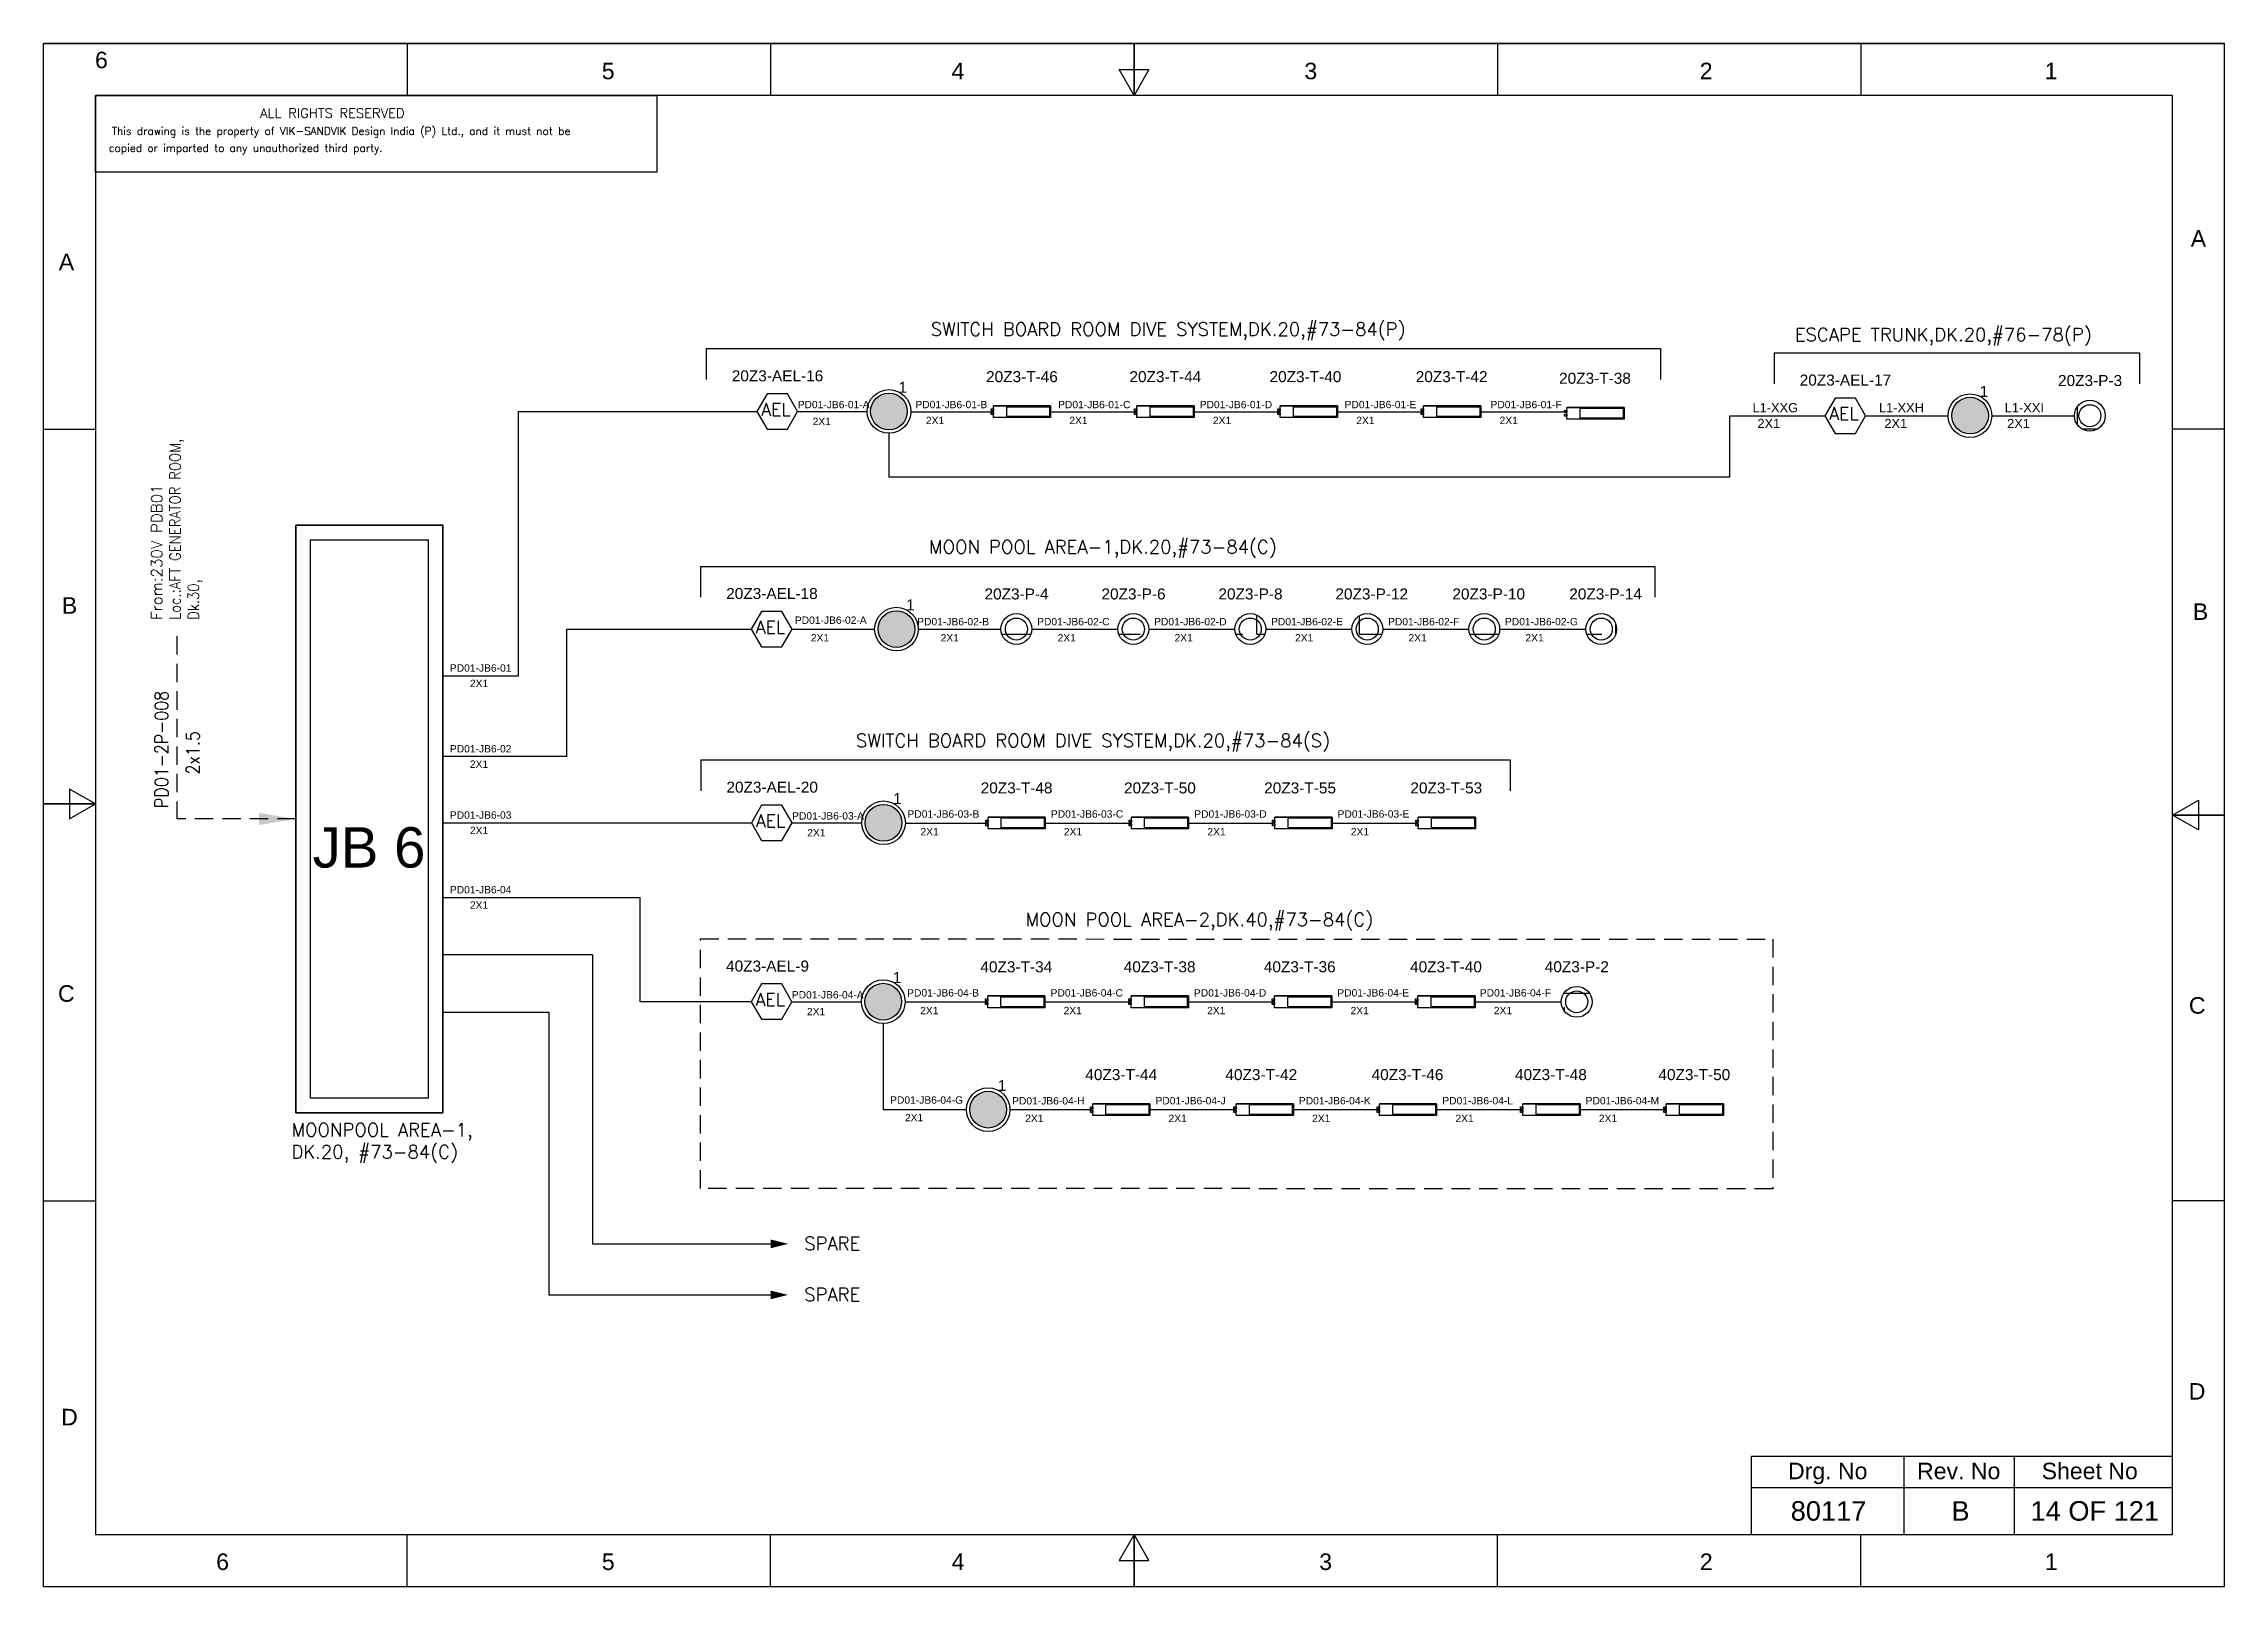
# Model space of a CAD drawing. Header units: inches. Extents: x -3311 to 1429, y -713 to 2436.
# Drawn here: x -1722.9 to -1425.9, y 1861.1 to 2071.1 of the extents above; entities that cross this region are included whole.
import ezdxf
from ezdxf.enums import TextEntityAlignment as Align

# ---------------------------------------------------------------- set-up
doc = ezdxf.new("R2010")
doc.units = ezdxf.units.IN
doc.linetypes.add('HIDDEN', pattern=[0.375, 0.25, -0.125])
doc.linetypes.add('SOLID', pattern=[0])
for name, color, linetype, lineweight in [('ELEC_TXT-025', 1, 'Continuous', 25), ('HEL-025', 1, 'Continuous', 25), ('HEL-035', 2, 'Continuous', 35)]:
    doc.layers.add(name, color=color, linetype=linetype, lineweight=lineweight)
doc.layers.add('LINE', color=3, linetype='SOLID')
doc.styles.add('_NORMAL', font='arial.ttf')
doc.styles.add('ROMANS', font='simplex.shx', dxfattribs={"width": 0.88})
doc.styles.get("Standard").update_dxf_attribs({"font": 'arial.ttf'})
doc.dimstyles.get("Standard").update_dxf_attribs({"dimtxt": 0.18, "dimasz": 0.18, "dimexe": 0.18, "dimexo": 0.0625, "dimgap": 0.09, "dimtad": 0, "dimtih": 1, "dimtoh": 1, "dimdec": 4, "dimzin": 0, "dimdsep": 46, "dimtxsty": 'Standard', "dimcen": 0.09, "dimadec": 0, "dimazin": 0, "dimtfac": 1, "dimtdec": 4, "dimtofl": 0, "dimtmove": 0, "dimatfit": 3, "dimfxl": 1, "dimtolj": 1, "dimtzin": 0, "dimarcsym": 0})
pattern_1 = [(0, (0, 0), (0, 6.985), [5.08, -1.905]), (90, (0, 0), (-6.985, 4e-16), [5.08, -1.905])]

msp = doc.modelspace()

# ---------------------------------------------------------------- texts
at = {"color": 7}
for s, height, p in [('PD01-JB6-01-A', 1, (-1620.18, 2021.49, 0.03)), ('2X1', 1, (-1618.14, 2019.19)), ('PD01-JB6-01-B', 1, (-1604.15, 2021.49, 0.03)), ('2X1', 1, (-1602.72, 2019.33, -0.03)), ('PD01-JB6-01-C', 1, (-1584.72, 2021.49, 0.03)), ('2X1', 1, (-1583.19, 2019.33, -0.05)), ('PD01-JB6-01-D', 1, (-1565.43, 2021.49, 0.03)), ('2X1', 1, (-1563.64, 2019.33, -0.08)), ('PD01-JB6-01-E', 1, (-1545.7, 2021.49, 0.03)), ('2X1', 1, (-1544.11, 2019.33, -0.11)), ('PD01-JB6-01-F', 1, (-1525.83, 2021.49, 0.03)), ('2X1', 1, (-1524.59, 2019.33, -0.14)), ('L1-XXG', 1.25, (-1490.15, 2020.94, -0.03)), ('2X1', 1.25, (-1489.48, 2018.79)), ('L1-XXH', 1.25, (-1472.92, 2020.94, -0.05)), ('2X1', 1.25, (-1472.19, 2018.79, -0.03)), ('L1-XXI', 1.25, (-1455.79, 2020.94, -0.08)), ('2X1', 1.25, (-1455.47, 2018.79, -0.05)), ('PD01-JB6-02-A', 1, (-1620.57, 1992.13, 0.08)), ('PD01-JB6-02-B', 1, (-1603.9, 1991.93, 0.05)), ('PD01-JB6-02-C', 1, (-1587.57, 1991.93, 0.05)), ('PD01-JB6-02-D', 1, (-1571.64, 1991.93, 0)), ('PD01-JB6-02-E', 1, (-1555.71, 1991.93, 0)), ('PD01-JB6-02-F', 1, (-1539.78, 1991.93, -0.03)), ('PD01-JB6-02-G', 1, (-1523.86, 1991.93, -0.06)), ('2X1', 1, (-1618.4, 1989.73)), ('2X1', 1, (-1600.71, 1989.73, -0.03)), ('2X1', 1, (-1584.78, 1989.73, -0.05)), ('2X1', 1, (-1568.86, 1989.73, -0.08)), ('2X1', 1, (-1552.44, 1989.73, -0.11)), ('2X1', 1, (-1537, 1989.73, -0.14)), ('2X1', 1, (-1521.07, 1989.73, -0.16)), ('PD01-JB6-01', 1, (-1667.55, 1985.62)), ('2X1', 1, (-1664.82, 1983.52)), ('PD01-JB6-02', 1, (-1667.55, 1974.62)), ('2X1', 1, (-1664.82, 1972.52)), ('PD01-JB6-03', 1, (-1667.55, 1965.6, 0.06)), ('PD01-JB6-03-A', 1, (-1620.94, 1965.48, 0.04)), ('PD01-JB6-03-B', 1, (-1605.23, 1965.74, 0.01)), ('PD01-JB6-03-C', 1, (-1585.7, 1965.74, -0.02)), ('PD01-JB6-03-D', 1, (-1566.17, 1965.74, -0.05)), ('PD01-JB6-03-E', 1, (-1546.65, 1965.74, -0.07)), ('2X1', 1, (-1664.82, 1963.5, 0.06)), ('2X1', 1, (-1618.88, 1963.19, -0.02)), ('2X1', 1, (-1603.46, 1963.33, -0.05)), ('2X1', 1, (-1583.93, 1963.33, -0.07)), ('2X1', 1, (-1564.38, 1963.33, -0.1)), ('2X1', 1, (-1544.85, 1963.33, -0.13)), ('PD01-JB6-04', 1, (-1667.55, 1955.43)), ('2X1', 1, (-1664.82, 1953.33)), ('PD01-JB6-04-B', 1, (-1605.27, 1941.38, 0.03)), ('PD01-JB6-04-C', 1, (-1585.74, 1941.38)), ('PD01-JB6-04-D', 1, (-1566.22, 1941.38, -0.03)), ('PD01-JB6-04-E', 1, (-1546.69, 1941.38, -0.05)), ('PD01-JB6-04-F', 1, (-1527.28, 1941.38)), ('PD01-JB6-04-A', 1, (-1620.98, 1941.12, 0.05)), ('2X1', 1, (-1618.92, 1938.83)), ('2X1', 1, (-1603.5, 1938.97, -0.03)), ('2X1', 1, (-1583.97, 1938.97, -0.05)), ('2X1', 1, (-1564.42, 1938.97, -0.08)), ('2X1', 1, (-1544.89, 1938.97, -0.11)), ('2X1', 1, (-1525.37, 1938.97, -0.14)), ('PD01-JB6-04-G', 1, (-1607.59, 1926.79, 0.03)), ('PD01-JB6-04-H', 1, (-1590.98, 1926.68, 0)), ('PD01-JB6-04-J', 1, (-1571.45, 1926.7, -0.02)), ('PD01-JB6-04-K', 1, (-1551.92, 1926.7, -0.05)), ('PD01-JB6-04-L', 1, (-1532.39, 1926.7, -0.08)), ('PD01-JB6-04-M', 1, (-1512.87, 1926.7, -0.1)), ('2X1', 1, (-1605.57, 1924.4, -0.02)), ('2X1', 1, (-1589.2, 1924.29, -0.05)), ('2X1', 1, (-1569.68, 1924.29, -0.08)), ('2X1', 1, (-1550.12, 1924.29, -0.1)), ('2X1', 1, (-1530.6, 1924.29, -0.13)), ('2X1', 1, (-1511.07, 1924.29, -0.16))]:
    msp.add_text(s, height=height, dxfattribs=at).set_placement(p)
at = {"color": 7, "lineweight": 30}
msp.add_text('JB 6 ', height=5.5, dxfattribs=at).set_placement((-1677.5, 1961.69), align=Align.MIDDLE_CENTER)
at = {"color": 7}
for s, height, p in [('Drg. No', 2.246, (-1479.9, 1876.78)), ('Rev. No', 2.246, (-1462.06, 1876.78)), ('Sheet No', 2.246, (-1444.22, 1876.78)), ('80117', 2.653, (-1479.79, 1871.34)), ('B', 2.65, (-1461.82, 1871.34)), ('14 OF 121', 2.653, (-1443.53, 1871.34))]:
    msp.add_text(s, height=height, dxfattribs=at).set_placement(p, align=Align.MIDDLE_CENTER)
at = {"color": 7, "char_height": 1.8, "attachment_point": 1, "style": '_NORMAL'}
for s, insert in [('{\\Fromans|c0;\\C2;SWITCH BOARD ROOM DIVE SYSTEM,DK.20,#73-84(P)}', (-1602.05, 2033.15, -0.03)), ('{\\Fromans|c0;\\C2;MOON POOL AREA-1,DK.20,#73-84(C)}', (-1602.3, 2003.52, -0.03)), ('{\\Fromans|c0;\\C2;SWITCH BOARD ROOM DIVE SYSTEM,DK.20,#73-84(S)}', (-1612.25, 1977.14, -0.05)), ('{\\Fromans|c0;\\C2;MOON POOL AREA-2,DK.40,#73-84(C)}', (-1589.17, 1952.78, -0.03)), ('{\\Fromans|c0;\\C2;MOONPOOL AREA-1, \\PDK.20, #73-84(C)}', (-1689.13, 1924.13))]:
    msp.add_mtext(s, dxfattribs=dict(at, insert=insert))
for s, insert, width in [('{\\Fromans|c0;\\C2;ESCAPE TRUNK,DK.20,#76-78(P)}', (-1484.38, 2032.41, -0.05), 55.0742), ('{\\Fromans|c0;\\C2;SPARE}', (-1619.29, 1908.66), 8.1658), ('{\\Fromans|c0;\\C2;SPARE}', (-1619.29, 1901.7), 8.1658)]:
    msp.add_mtext(s, dxfattribs=dict(at, insert=insert, width=width))
at = {"color": 7, "insert": (-1708.23, 1992.66), "char_height": 1.5, "width": 36.8884, "attachment_point": 1, "rotation": 90}
msp.add_mtext('{\\Fromans|c0;\\C2;From:230V PDB01\\P\\Fsimplex|c0;\\W0.88;Loc.:AFT GENERATOR ROOM,      \\PDk.30,}', dxfattribs=at)
at = {"color": 7, "insert": (-1707.72, 1967.05), "char_height": 1.8, "width": 17.1296, "attachment_point": 1, "rotation": 90, "style": '_NORMAL'}
msp.add_mtext('{\\Fromans|c0;\\W0.88;PD01-2P-008}', dxfattribs=at)
at = {"color": 7, "insert": (-1703.45, 1971.62), "char_height": 1.8, "attachment_point": 1, "rotation": 90, "style": '_NORMAL'}
msp.add_mtext('{\\Fsimplex|c0;\\W0.88;2x1.5}', dxfattribs=at)

# ---------------------------------------------------------------- blocks, each defined once
blk = doc.blocks.new('fr')
at = {"color": 7, "linetype": 'Continuous'}
for p, q in [((33763.99, 4500.4), (33466.99, 4500.4)), ((33466.99, 4500.4), (33763.99, 4500.4)), ((33466.99, 4290.33), (33466.99, 4500.4)), ((33516.49, 4500.4), (33516.49, 4493.33)), ((33565.99, 4500.4), (33565.99, 4493.33)), ((33615.49, 4500.4), (33615.49, 4493.33)), ((33615.49, 4493.33), (33615.49, 4500.4)), ((33615.49, 4500.4), (33615.49, 4493.33)), ((33664.99, 4500.4), (33664.99, 4493.33)), ((33714.49, 4500.4), (33714.49, 4493.33)), ((33763.99, 4290.33), (33763.99, 4500.4)), ((33763.99, 4290.33), (33763.99, 4500.4)), ((33615.49, 4493.33), (33613.45, 4496.87)), ((33613.45, 4496.87), (33617.53, 4496.87)), ((33617.53, 4496.87), (33615.49, 4493.33)), ((33756.92, 4493.33), (33474.06, 4493.33)), ((33474.06, 4493.33), (33474.06, 4297.41)), ((33756.92, 4297.41), (33756.92, 4493.33)), ((33466.99, 4447.89), (33474.06, 4447.89)), ((33763.99, 4447.89), (33756.92, 4447.89)), ((33474.06, 4396.87), (33470.53, 4398.91)), ((33470.53, 4398.91), (33470.53, 4394.83)), ((33466.99, 4396.87), (33474.06, 4396.87)), ((33474.06, 4396.87), (33466.99, 4396.87)), ((33466.99, 4396.87), (33474.06, 4396.87)), ((33470.53, 4394.83), (33474.06, 4396.87)), ((33756.92, 4395.37), (33760.45, 4397.41)), ((33760.45, 4397.41), (33760.45, 4393.33)), ((33763.99, 4395.37), (33756.92, 4395.37)), ((33760.45, 4393.33), (33756.92, 4395.37)), ((33756.92, 4395.37), (33763.99, 4395.37)), ((33763.99, 4395.37), (33756.92, 4395.37)), ((33466.99, 4342.85), (33474.06, 4342.85)), ((33763.99, 4342.85), (33756.92, 4342.85)), ((33474.06, 4297.41), (33756.92, 4297.41)), ((33516.49, 4290.33), (33516.49, 4297.41)), ((33565.99, 4290.33), (33565.99, 4297.41)), ((33615.49, 4297.41), (33613.45, 4293.87)), ((33615.49, 4290.33), (33615.49, 4297.41)), ((33617.53, 4293.87), (33615.49, 4297.41)), ((33615.49, 4297.41), (33615.49, 4290.33)), ((33615.49, 4290.33), (33615.49, 4297.41)), ((33664.99, 4290.33), (33664.99, 4297.41)), ((33714.49, 4290.33), (33714.49, 4297.41)), ((33613.45, 4293.87), (33617.53, 4293.87)), ((33466.99, 4290.33), (33763.99, 4290.33)), ((33466.99, 4290.33), (33763.99, 4290.33))]:
    blk.add_line(p, q, dxfattribs=at)
at = {"color": 7, "style": '_NORMAL'}
for s, p in [('6', (33474.86, 4498.18)), ('5', (33543.88, 4496.68)), ('4', (33591.52, 4496.68)), ('3', (33639.57, 4496.68)), ('2', (33693.41, 4496.68)), ('1', (33740.39, 4496.68)), ('A', (33760.45, 4473.88)), ('A', (33470.1, 4470.68)), ('B', (33470.52, 4423.9)), ('B', (33760.74, 4423.06)), ('C', (33470.08, 4371.07)), ('C', (33760.29, 4369.44)), ('D', (33760.27, 4316.89)), ('D', (33470.51, 4313.39)), ('6', (33491.37, 4293.69)), ('5', (33543.89, 4293.69)), ('4', (33591.53, 4293.69)), ('3', (33641.59, 4293.69)), ('2', (33693.43, 4293.69)), ('1', (33740.41, 4293.69))]:
    blk.add_text(s, height=2.25, dxfattribs=at).set_placement(p, align=Align.MIDDLE_CENTER)
blk = doc.blocks.new('A$C4BAD7D21')
at = {"layer": 'HEL-025'}
blk.add_lwpolyline([(-34000, 0), (-34000, 2086), (-18714, 2086), (-18714, 0)], close=True, dxfattribs=at)
at = {"layer": 'HEL-025', "style": 'ROMANS'}
for s, p in [('This drawing is the property of VIK-SANDVIK Design India (P) Ltd., and it must not be', (-33558, 1016)), (' copied or imparted to any unauthorized third party.', (-33785, 550))]:
    blk.add_text(s, height=210, dxfattribs=at).set_placement(p)
at = {"layer": 'HEL-035', "style": 'ROMANS'}
blk.add_text('     ALL RIGHTS RESERVED', height=262.5, dxfattribs=at).set_placement((-30497, 1476))
blk = doc.blocks.new('FIXED_KEY_SWITCH')
h = blk.add_hatch(color=1)
h.dxf.hatch_style = 1
edge = h.paths.add_edge_path()
edge.add_arc((848.13, 1737.46), 2.5, 0, 360)
at = {"color": 1}
blk.add_circle((848.13, 1737.46), 2.5, dxfattribs=at)
at = {"color": 7, "insert": (849.44, 1741.5), "char_height": 1.5, "attachment_point": 1, "style": '_NORMAL'}
blk.add_mtext_dynamic_manual_height_columns('1', width=1.5, gutter_width=7.5, heights=[0], dxfattribs=at)
blk = doc.blocks.new('SWT')
blk.add_blockref('FIXED_KEY_SWITCH', (0, 0))
blk.add_attdef('TAG_NO', (844.55, 1741.11), '', height=1.5)
blk = doc.blocks.new('2A')
at = {"color": 7, "lineweight": -3, "ltscale": 2.5}
blk.add_line((790.02, 1997.62, -0.03), (782.23, 1997.62, -0.03), dxfattribs=at)
at = {"color": 7, "lineweight": -3, "ltscale": 2.5, "elevation": -0.03}
for points in [[(781.91, 1997.21), (782.23, 1997.21), (782.23, 1996.94), (781.91, 1996.94)], [(781.91, 1996.7), (782.23, 1996.7), (782.23, 1996.44), (781.91, 1996.44)], [(782.23, 1997.62), (790.02, 1997.62), (790.02, 1996.02), (782.23, 1996.02)], [(784.03, 1997.5), (789.88, 1997.5), (789.88, 1996.14), (784.03, 1996.14)]]:
    blk.add_lwpolyline(points, close=True, dxfattribs=at)
blk = doc.blocks.new('LED TUBE LIGHT 30W')
blk.add_blockref('2A', (179.91, -357.89))
blk.add_attdef('TAG_NO.', (962.52, 1642.97), '', height=1.5)
blk = doc.blocks.new('AEL')
at = {"color": 4}
blk.add_lwpolyline([(989.98, -190.09), (992.75, -190.09), (994.14, -187.69), (992.75, -185.28), (989.98, -185.28), (988.59, -187.69)], close=True, dxfattribs=at)
at = {"color": 4, "style": 'ROMANS'}
blk.add_text('AEL', height=1.725, dxfattribs=at).set_placement((989.2, -188.27))
blk = doc.blocks.new('AEL_L')
blk.add_blockref('AEL', (0, 0))
blk.add_attdef('TAG_NO', (986.55, -183.59), '', height=1.5)
blk = doc.blocks.new('1')
h = blk.add_hatch()
h.set_pattern_fill('ANGLE', color=6)
h.set_pattern_definition(pattern_1)
h.paths.add_polyline_path([(303.23, 2044.43, 1), (306.22, 2044.43, 1)], flags=0)
h.paths.add_polyline_path([(302.63, 2044.43, 1), (306.83, 2044.43, 1)])
h.paths.add_polyline_path([(306.22, 2044.43, -1), (303.23, 2044.43, -1)], flags=16)
h = blk.add_hatch()
h.set_pattern_fill('ANGLE', color=6)
h.set_pattern_definition(pattern_1)
h.paths.add_polyline_path([(303.23, 2044.43, 1), (306.22, 2044.43, 1)])
at = {"color": 6}
for radius in [2.1, 1.5]:
    blk.add_circle((304.73, 2044.43), radius, dxfattribs=at)
blk = doc.blocks.new('LED PENDENT LIGHT 15W')
blk.add_blockref('1', (0, 0))
blk.add_attdef('TAG_NO', (301.63, 2048.1), '', height=1.5)

# ---------------------------------------------------------------- linework, layer by layer
for p, q in [((-1632.65, 2029.6, -0.03), (-1502.67, 2029.6, -0.03)), ((-1487.21, 2029.02, -0.05), (-1437.45, 2029.02, -0.05)), ((-1658.21, 1985.06), (-1658.21, 2021.05)), ((-1493.22, 2012.14, -0.03), (-1493.22, 2020.47, -0.03)), ((-1607.75, 2018.07, -0.03), (-1607.75, 2012.14, -0.03)), ((-1607.75, 2012.14, -0.03), (-1493.22, 2012.14, -0.03)), ((-1633.41, 1999.96, -0.03), (-1503.43, 1999.96, -0.03)), ((-1633.38, 1973.59, -0.05), (-1523.16, 1973.59, -0.05)), ((-1648.14, 1947.07), (-1668.53, 1947.07)), ((-1626.52, 1940.68), (-1641.64, 1940.68)), ((-1608.53, 1937.71, -0.03), (-1608.53, 1925.98, -0.03))]:
    msp.add_line(p, q)
at = {"color": 7, "linetype": 'Continuous'}
for p, q in [((-1432.95, 1878.73), (-1490.27, 1878.73)), ((-1490.27, 1868.14), (-1490.27, 1878.73)), ((-1469.5, 1868.14), (-1469.5, 1878.73)), ((-1454.48, 1868.14), (-1454.48, 1878.73)), ((-1490.27, 1874.55), (-1432.95, 1874.55))]:
    msp.add_line(p, q, dxfattribs=at)
at = {"linetype": 'HIDDEN', "ltscale": 10}
msp.add_lwpolyline([(-1704.74, 1990.44), (-1704.74, 1965.56)], dxfattribs=at)
at = {"linetype": 'HIDDEN', "ltscale": 10, "elevation": -0.03}
msp.add_lwpolyline([(-1633.43, 1949.23), (-1487.37, 1949.19), (-1487.37, 1915.2), (-1633.43, 1915.24)], close=True, dxfattribs=at)
for points in [[(-1623.85, 1907.7, 1.18, 0, 0), (-1621.49, 1907.7, 0, 0, 0)], [(-1623.85, 1900.75, 1.18, 0, 0), (-1621.49, 1900.75, 0, 0, 0)]]:
    msp.add_lwpolyline(points, format="xyseb")
at = {"layer": 'LINE', "color": 0}
for p, q in [((-1632.65, 2029.6, -0.03), (-1632.65, 2025.41, -0.03)), ((-1502.67, 2029.6, -0.03), (-1502.67, 2025.41, -0.03)), ((-1487.21, 2029.02, -0.05), (-1487.21, 2024.83, -0.05)), ((-1437.45, 2029.02, -0.05), (-1437.45, 2024.83, -0.05)), ((-1658.21, 2021.05, 0.06), (-1625.74, 2021.05)), ((-1620.19, 2021.05), (-1610.73, 2021.05, -0.03)), ((-1604.78, 2021.02, -0.03), (-1593.53, 2021.02, -0.05)), ((-1585.73, 2021.02, -0.05), (-1574, 2021.02, -0.08)), ((-1566.2, 2021.02, -0.08), (-1554.47, 2021.02, -0.11)), ((-1546.67, 2021.02, -0.11), (-1534.94, 2021.02, -0.14)), ((-1527.15, 2021.02, -0.14), (-1515.42, 2021.02, -0.16)), ((-1493.22, 2020.47, 0), (-1480.31, 2020.47, -0.03)), ((-1474.75, 2020.47, -0.03), (-1463.5, 2020.47, -0.05)), ((-1457.55, 2020.47, -0.06), (-1446.3, 2020.47, -0.08)), ((-1688.53, 2005.56), (-1688.53, 1925.56)), ((-1668.53, 2005.56), (-1688.53, 2005.56)), ((-1668.53, 1925.56), (-1668.53, 2005.56)), ((-1633.41, 1999.96, -0.03), (-1633.41, 1995.77, -0.03)), ((-1503.43, 1999.96, -0.03), (-1503.43, 1995.77, -0.03)), ((-1651.64, 1974.07), (-1651.64, 1991.41)), ((-1651.64, 1991.41, 0.05), (-1626.51, 1991.41)), ((-1620.95, 1991.41), (-1609.7, 1991.41, -0.03)), ((-1603.75, 1991.41, -0.03), (-1592.5, 1991.41, -0.05)), ((-1588.3, 1991.41, -0.05), (-1576.57, 1991.41, -0.08)), ((-1572.37, 1991.41, -0.08), (-1560.64, 1991.41, -0.11)), ((-1556.44, 1991.41, -0.11), (-1544.71, 1991.41, -0.14)), ((-1540.51, 1991.41, -0.14), (-1528.79, 1991.41, -0.16)), ((-1524.59, 1991.41, -0.16), (-1512.86, 1991.41, -0.19)), ((-1668.53, 1985.06), (-1658.21, 1985.06)), ((-1651.64, 1974.07), (-1668.53, 1974.07)), ((-1633.38, 1973.59, -0.05), (-1633.38, 1969.4, -0.05)), ((-1523.16, 1973.59, -0.05), (-1523.16, 1969.4, -0.05)), ((-1668.53, 1965.04, 0.06), (-1626.48, 1965.04, -0.02)), ((-1620.92, 1965.04, -0.02), (-1611.46, 1965.04, -0.04)), ((-1605.52, 1965.01, -0.05), (-1594.26, 1965.01, -0.07)), ((-1586.46, 1965.01, -0.07), (-1574.73, 1965.01, -0.1)), ((-1566.94, 1965.01, -0.1), (-1555.21, 1965.01, -0.13)), ((-1547.41, 1965.01, -0.13), (-1535.68, 1965.01, -0.15)), ((-1668.53, 1954.88), (-1641.64, 1954.88)), ((-1641.64, 1940.68), (-1641.64, 1954.88)), ((-1648.14, 1947.07), (-1648.14, 1907.7)), ((-1620.97, 1940.68), (-1611.51, 1940.68, -0.03)), ((-1605.56, 1940.65, -0.03), (-1594.3, 1940.65, -0.05)), ((-1586.51, 1940.65, -0.05), (-1574.78, 1940.65, -0.08)), ((-1566.98, 1940.65, -0.08), (-1555.25, 1940.65, -0.11)), ((-1547.45, 1940.65, -0.11), (-1535.72, 1940.65, -0.14)), ((-1527.92, 1940.65, -0.14), (-1516.2, 1940.65, -0.16)), ((-1668.53, 1939.27), (-1654.07, 1939.27)), ((-1654.07, 1939.27), (-1654.07, 1900.75)), ((-1688.53, 1925.56), (-1668.53, 1925.56)), ((-1608.53, 1925.98, -0.03), (-1597.21, 1925.98, -0.05)), ((-1591.26, 1925.98, -0.05), (-1580.01, 1925.98, -0.08)), ((-1572.21, 1925.98, -0.08), (-1560.48, 1925.98, -0.1)), ((-1552.68, 1925.98, -0.1), (-1540.96, 1925.98, -0.13)), ((-1533.16, 1925.98, -0.13), (-1521.43, 1925.98, -0.16)), ((-1513.63, 1925.98, -0.16), (-1501.9, 1925.98, -0.19)), ((-1648.14, 1907.7), (-1623.76, 1907.7)), ((-1654.07, 1900.75), (-1623.76, 1900.75))]:
    msp.add_line(p, q, dxfattribs=at)
for points in [[(-1688.53, 2005.56), (-1668.53, 2005.56), (-1668.53, 1925.56), (-1688.53, 1925.56)], [(-1686.53, 2003.56), (-1670.53, 2003.56), (-1670.53, 1927.56), (-1686.53, 1927.56)]]:
    msp.add_lwpolyline(points, close=True, dxfattribs=at)
for centre in [(-1607.75, 2021.05, -0.03), (-1460.53, 2020.47, -0.05), (-1606.73, 1991.41, -0.03), (-1608.49, 1965.04, -0.05), (-1608.53, 1940.68, -0.03), (-1594.24, 1925.98, -0.05)]:
    msp.add_circle(centre, 2.97, dxfattribs=at)

# ---------------------------------------------------------------- block references
for name, p in [('fr', (-35189.87, -2429.27)), ('SWT', (-2455.88, 283.59, -0.03)), ('SWT', (-2308.65, 283.02, -0.05)), ('SWT', (-2454.86, 253.96, -0.03)), ('SWT', (-2456.62, 227.58, -0.05)), ('SWT', (-2456.66, 203.22, -0.03)), ('SWT', (-2442.37, 188.52, -0.05))]:
    msp.add_blockref(name, p)
ref = msp.add_blockref('AEL_L', (-2614.33, 2208.74))
ref.add_attrib('TAG_NO', '20Z3-AEL-16', (-1629.16, 2025.15), dxfattribs={"color": 4, "height": 1.5})
ref = msp.add_blockref('LED TUBE LIGHT 30W', (-2555.66, 382.09, -0.03))
ref.add_attrib('TAG_NO.', '20Z3-T-46', (-1594.53, 2025.04, -0.03), dxfattribs={"height": 1.5})
ref = msp.add_blockref('LED TUBE LIGHT 30W', (-2536.13, 382.09, -0.05))
ref.add_attrib('TAG_NO.', '20Z3-T-44', (-1575, 2025.04, -0.05), dxfattribs={"height": 1.5})
ref = msp.add_blockref('LED TUBE LIGHT 30W', (-2516.6, 382.09, -0.08))
ref.add_attrib('TAG_NO.', '20Z3-T-40', (-1555.92, 2025.04, -0.08), dxfattribs={"height": 1.5})
ref = msp.add_blockref('LED TUBE LIGHT 30W', (-2497.08, 382.09, -0.11))
ref.add_attrib('TAG_NO.', '20Z3-T-42', (-1536.01, 2025.04, -0.11), dxfattribs={"height": 1.5})
ref = msp.add_blockref('LED TUBE LIGHT 30W', (-2477.56, 381.87, -0.14))
ref.add_attrib('TAG_NO.', '20Z3-T-38', (-1516.49, 2024.82, -0.14), dxfattribs={"height": 1.5})
ref = msp.add_blockref('AEL_L', (-2468.89, 2208.16, -0.03))
ref.add_attrib('TAG_NO', '20Z3-AEL-17', (-1483.72, 2024.57, -0.03), dxfattribs={"color": 4, "height": 1.5})
ref = msp.add_blockref('LED PENDENT LIGHT 15W', (-1748.93, -23.96, -0.08))
ref.add_attrib('TAG_NO', '20Z3-P-3', (-1448.54, 2024.51, -0.08), dxfattribs={"height": 1.5})
ref = msp.add_blockref('AEL_L', (-2615.09, 2179.1))
ref.add_attrib('TAG_NO', '20Z3-AEL-18', (-1629.92, 1995.51), dxfattribs={"color": 4, "height": 1.5})
ref = msp.add_blockref('LED PENDENT LIGHT 15W', (-1895.13, -53.01, -0.05))
ref.add_attrib('TAG_NO', '20Z3-P-4', (-1594.74, 1995.45, -0.05), dxfattribs={"height": 1.5})
ref = msp.add_blockref('LED PENDENT LIGHT 15W', (-1879.2, -53.01, -0.08))
ref.add_attrib('TAG_NO', '20Z3-P-6', (-1578.81, 1995.45, -0.08), dxfattribs={"height": 1.5})
ref = msp.add_blockref('LED PENDENT LIGHT 15W', (-1863.27, -53.01, -0.11))
ref.add_attrib('TAG_NO', '20Z3-P-8', (-1562.88, 1995.45, -0.11), dxfattribs={"height": 1.5})
ref = msp.add_blockref('LED PENDENT LIGHT 15W', (-1847.34, -53.01, -0.14))
ref.add_attrib('TAG_NO', '20Z3-P-12', (-1546.95, 1995.45, -0.14), dxfattribs={"height": 1.5})
ref = msp.add_blockref('LED PENDENT LIGHT 15W', (-1831.41, -53.01, -0.16))
ref.add_attrib('TAG_NO', '20Z3-P-10', (-1531.02, 1995.45, -0.16), dxfattribs={"height": 1.5})
ref = msp.add_blockref('LED PENDENT LIGHT 15W', (-1815.48, -53.01, -0.19))
ref.add_attrib('TAG_NO', '20Z3-P-14', (-1515.1, 1995.45, -0.19), dxfattribs={"height": 1.5})
ref = msp.add_blockref('AEL_L', (-2615.07, 2152.73, -0.02))
ref.add_attrib('TAG_NO', '20Z3-AEL-20', (-1629.89, 1969.14, -0.02), dxfattribs={"color": 4, "height": 1.5})
ref = msp.add_blockref('LED TUBE LIGHT 30W', (-2556.39, 326.09, -0.05))
ref.add_attrib('TAG_NO.', '20Z3-T-48', (-1595.26, 1969.04, -0.05), dxfattribs={"height": 1.5})
ref = msp.add_blockref('LED TUBE LIGHT 30W', (-2536.87, 326.09, -0.07))
ref.add_attrib('TAG_NO.', '20Z3-T-50', (-1575.74, 1969.04, -0.07), dxfattribs={"height": 1.5})
ref = msp.add_blockref('LED TUBE LIGHT 30W', (-2517.34, 326.09, -0.1))
ref.add_attrib('TAG_NO.', '20Z3-T-55', (-1556.65, 1969.04, -0.1), dxfattribs={"height": 1.5})
ref = msp.add_blockref('LED TUBE LIGHT 30W', (-2497.81, 326.09, -0.13))
ref.add_attrib('TAG_NO.', '20Z3-T-53', (-1536.74, 1969.04, -0.13), dxfattribs={"height": 1.5})
ref = msp.add_blockref('AEL_L', (-2615.11, 2128.37))
ref.add_attrib('TAG_NO', '40Z3-AEL-9', (-1629.94, 1944.78), dxfattribs={"color": 4, "height": 1.5})
ref = msp.add_blockref('LED TUBE LIGHT 30W', (-2556.44, 301.73, -0.03))
ref.add_attrib('TAG_NO.', '40Z3-T-34', (-1595.3, 1944.68, -0.03), dxfattribs={"height": 1.5})
ref = msp.add_blockref('LED TUBE LIGHT 30W', (-2536.91, 301.73, -0.05))
ref.add_attrib('TAG_NO.', '40Z3-T-38', (-1575.78, 1944.68, -0.05), dxfattribs={"height": 1.5})
ref = msp.add_blockref('LED TUBE LIGHT 30W', (-2517.38, 301.73, -0.08))
ref.add_attrib('TAG_NO.', '40Z3-T-36', (-1556.7, 1944.68, -0.08), dxfattribs={"height": 1.5})
ref = msp.add_blockref('LED TUBE LIGHT 30W', (-2497.86, 301.73, -0.11))
ref.add_attrib('TAG_NO.', '40Z3-T-40', (-1536.78, 1944.68, -0.11), dxfattribs={"height": 1.5})
ref = msp.add_blockref('LED PENDENT LIGHT 15W', (-1818.82, -103.77, -0.16))
ref.add_attrib('TAG_NO', '40Z3-P-2', (-1518.44, 1944.69, -0.16), dxfattribs={"height": 1.5})
ref = msp.add_blockref('LED TUBE LIGHT 30W', (-2542.14, 287.05, -0.05))
ref.add_attrib('TAG_NO.', '40Z3-T-44', (-1581.01, 1930, -0.05), dxfattribs={"height": 1.5})
ref = msp.add_blockref('LED TUBE LIGHT 30W', (-2522.61, 287.05, -0.08))
ref.add_attrib('TAG_NO.', '40Z3-T-42', (-1561.93, 1930, -0.08), dxfattribs={"height": 1.5})
ref = msp.add_blockref('LED TUBE LIGHT 30W', (-2503.09, 287.05, -0.1))
ref.add_attrib('TAG_NO.', '40Z3-T-46', (-1542.02, 1930, -0.1), dxfattribs={"height": 1.5})
ref = msp.add_blockref('LED TUBE LIGHT 30W', (-2483.56, 287.05, -0.13))
ref.add_attrib('TAG_NO.', '40Z3-T-48', (-1522.49, 1930, -0.13), dxfattribs={"height": 1.5})
ref = msp.add_blockref('LED TUBE LIGHT 30W', (-2464.03, 287.05, -0.16))
ref.add_attrib('TAG_NO.', '40Z3-T-50', (-1502.96, 1930, -0.16), dxfattribs={"height": 1.5})
at = {"layer": 'ELEC_TXT-025', "color": 0, "xscale": 0.005, "yscale": 0.005, "zscale": 0.005}
msp.add_blockref('A$C4BAD7D21', (-1545.81, 2053.63), dxfattribs=at)

msp.set_redraw_order([(e.dxf.handle, doc.entitydb.next_handle()) for e in msp.query("TEXT MTEXT ATTDEF DIMENSION ARC_DIMENSION")])  # texts and dimensions are drawn at this point

# ---------------------------------------------------------------- leaders
at = {"linetype": 'HIDDEN', "ltscale": 10}
msp.add_leader([(-1688.53, 1965.56), (-1704.74, 1965.56)], dimstyle='Standard', override={"dimasz": 5, "dimarcsym": 1}, dxfattribs=at)

doc.saveas('drawing.dxf')
